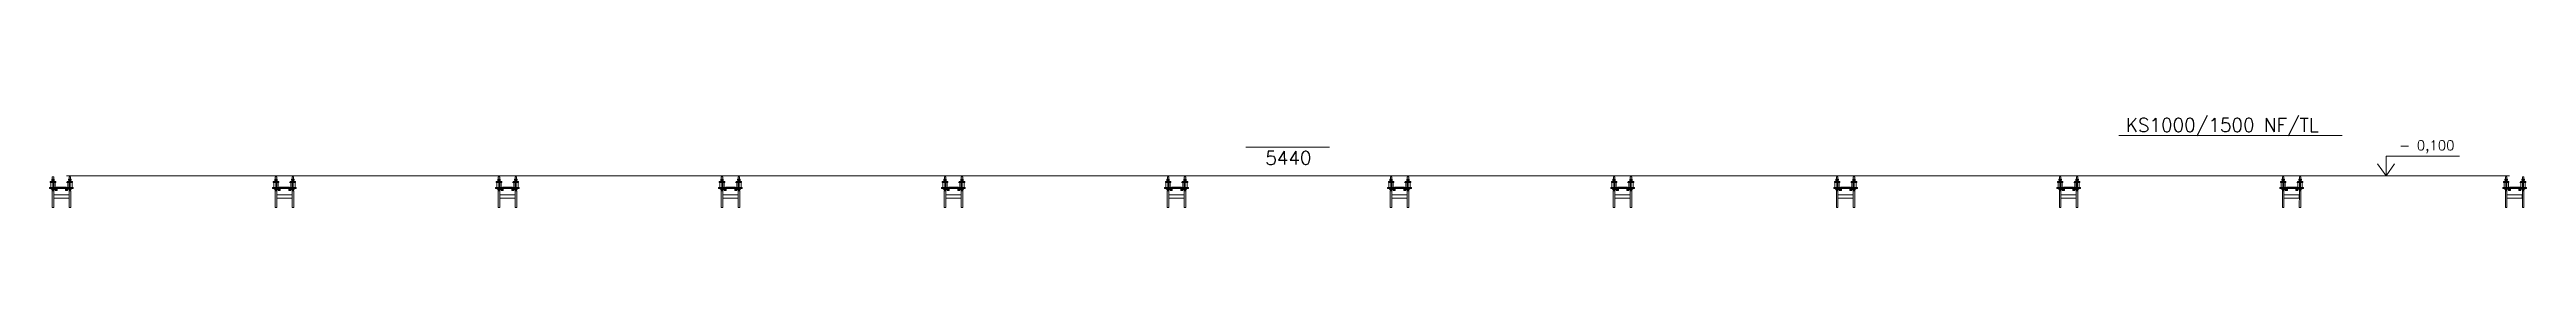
# Model space of a CAD drawing. Header units: millimetres. Extents: x -109904 to 256066, y -215550 to 75535.
# Drawn here: x -22395 to 40911, y -109152 to -106812 of the extents above; entities that cross this region are included whole.
import ezdxf

# ---------------------------------------------------------------- set-up
doc = ezdxf.new("R2010")
doc.units = ezdxf.units.MM
doc.header["$LTSCALE"] = 20
doc.linetypes.add('PDF_IMPORT', pattern=[1, 0.8, -0.2])
for name, color, linetype, lineweight in [('Koty', 4, 'Continuous', 18), ('TENKÁ PLNÁ ČÁRA', 7, 'Continuous', 18), ('tlustá čára', 212, 'Continuous', 35), ('šrafy', 7, 'Continuous', 13)]:
    doc.layers.add(name, color=color, linetype=linetype, lineweight=lineweight)
doc.layers.add('PDF_Geometrie', color=7, linetype='Continuous')
doc.styles.get("Standard").update_dxf_attribs({"font": 'arial.ttf'})

msp = doc.modelspace()

# ---------------------------------------------------------------- texts
at = {"layer": 'šrafy', "attachment_point": 1}
for s, width, gutter_width, heights, insert, char_height in [('\\A1;{\\Fromans|c238;\\H1.5x;KS1000/1500 NF/TL}', 8123.42907, 14.348, [4633.313], (30671.756, -106877.831), 229.56093), ('\\pxi-3,l4,t4;{\\Fromans|c238;- 0,100}', 2511.28029, 31.25, [0], (37408.076, -107445.007), 250)]:
    msp.add_mtext_dynamic_manual_height_columns(s, width=width, gutter_width=gutter_width, heights=heights, dxfattribs=dict(at, insert=insert, char_height=char_height))
at = {"layer": 'šrafy', "insert": (8676.973, -107719.602), "char_height": 229.56093, "attachment_point": 1, "rotation": 0.22141916}
msp.add_mtext_dynamic_manual_height_columns('\\A1;{\\Fromans|c238;\\H1.5x;5440}', width=8123.42907, gutter_width=14.348, heights=[4633.313], dxfattribs=at)

# ---------------------------------------------------------------- linework, layer by layer
at = {"layer": 'Koty'}
msp.add_line((37029.411, -108345.536), (37647.037, -108345.536), dxfattribs=at)
at = {"layer": 'PDF_Geometrie', "lineweight": 20}
for points in [[(-22394.764, -108645.536), (-22394.764, -108673.006), (-21788.725, -108673.006), (-21788.725, -108645.536)], [(-22288.566, -108828.649), (-22288.566, -108914.697), (-21894.914, -108914.697), (-21894.914, -108828.649)], [(-22251.949, -108674.847), (-22251.949, -108676.684), (-22198.858, -108676.684), (-22198.858, -108674.847)], [(-22251.949, -108676.672), (-22251.949, -108680.336), (-22198.858, -108680.336), (-22198.858, -108676.672)], [(-22251.949, -108680.325), (-22251.949, -108685.814), (-22198.858, -108685.814), (-22198.858, -108680.325)], [(-22251.949, -108685.836), (-22251.949, -108693.163), (-22198.858, -108693.163), (-22198.858, -108685.836)], [(-22251.949, -108693.17), (-22251.949, -108702.323), (-22198.858, -108702.323), (-22198.858, -108693.17)], [(-22251.949, -108702.302), (-22251.949, -108711.454), (-22198.858, -108711.454), (-22198.858, -108702.302)], [(-22251.949, -108711.464), (-22251.949, -108724.28), (-22198.858, -108724.28), (-22198.858, -108711.464)], [(-21982.787, -108674.847), (-21982.787, -108676.684), (-21931.51, -108676.684), (-21931.51, -108674.847)], [(-21982.787, -108676.672), (-21982.787, -108680.336), (-21931.51, -108680.336), (-21931.51, -108676.672)], [(-21982.787, -108680.325), (-21982.787, -108685.814), (-21931.51, -108685.814), (-21931.51, -108680.325)], [(-21982.787, -108685.836), (-21982.787, -108693.163), (-21931.51, -108693.163), (-21931.51, -108685.836)], [(-21982.787, -108693.17), (-21982.787, -108702.323), (-21931.51, -108702.323), (-21931.51, -108693.17)], [(-21982.787, -108702.302), (-21982.787, -108711.454), (-21931.51, -108711.454), (-21931.51, -108702.302)], [(-21982.787, -108711.464), (-21982.787, -108724.28), (-21931.51, -108724.28), (-21931.51, -108711.464)], [(-16694.764, -108645.536), (-16694.764, -108673.006), (-16088.725, -108673.006), (-16088.725, -108645.536)], [(-16588.566, -108828.649), (-16588.566, -108914.697), (-16194.914, -108914.697), (-16194.914, -108828.649)], [(-16551.949, -108674.847), (-16551.949, -108676.684), (-16498.858, -108676.684), (-16498.858, -108674.847)], [(-16551.949, -108676.672), (-16551.949, -108680.336), (-16498.858, -108680.336), (-16498.858, -108676.672)], [(-16551.949, -108680.325), (-16551.949, -108685.814), (-16498.858, -108685.814), (-16498.858, -108680.325)], [(-16551.949, -108685.836), (-16551.949, -108693.163), (-16498.858, -108693.163), (-16498.858, -108685.836)], [(-16551.949, -108693.17), (-16551.949, -108702.323), (-16498.858, -108702.323), (-16498.858, -108693.17)], [(-16551.949, -108702.302), (-16551.949, -108711.454), (-16498.858, -108711.454), (-16498.858, -108702.302)], [(-16551.949, -108711.464), (-16551.949, -108724.28), (-16498.858, -108724.28), (-16498.858, -108711.464)], [(-16282.787, -108674.847), (-16282.787, -108676.684), (-16231.51, -108676.684), (-16231.51, -108674.847)], [(-16282.787, -108676.672), (-16282.787, -108680.336), (-16231.51, -108680.336), (-16231.51, -108676.672)], [(-16282.787, -108680.325), (-16282.787, -108685.814), (-16231.51, -108685.814), (-16231.51, -108680.325)], [(-16282.787, -108685.836), (-16282.787, -108693.163), (-16231.51, -108693.163), (-16231.51, -108685.836)], [(-16282.787, -108693.17), (-16282.787, -108702.323), (-16231.51, -108702.323), (-16231.51, -108693.17)], [(-16282.787, -108702.302), (-16282.787, -108711.454), (-16231.51, -108711.454), (-16231.51, -108702.302)], [(-16282.787, -108711.464), (-16282.787, -108724.28), (-16231.51, -108724.28), (-16231.51, -108711.464)], [(-10994.764, -108645.536), (-10994.764, -108673.006), (-10388.725, -108673.006), (-10388.725, -108645.536)], [(-10888.566, -108828.649), (-10888.566, -108914.697), (-10494.914, -108914.697), (-10494.914, -108828.649)], [(-10851.949, -108674.847), (-10851.949, -108676.684), (-10798.858, -108676.684), (-10798.858, -108674.847)], [(-10851.949, -108676.672), (-10851.949, -108680.336), (-10798.858, -108680.336), (-10798.858, -108676.672)], [(-10851.949, -108680.325), (-10851.949, -108685.814), (-10798.858, -108685.814), (-10798.858, -108680.325)], [(-10851.949, -108685.836), (-10851.949, -108693.163), (-10798.858, -108693.163), (-10798.858, -108685.836)], [(-10851.949, -108693.17), (-10851.949, -108702.323), (-10798.858, -108702.323), (-10798.858, -108693.17)], [(-10851.949, -108702.302), (-10851.949, -108711.454), (-10798.858, -108711.454), (-10798.858, -108702.302)], [(-10851.949, -108711.464), (-10851.949, -108724.28), (-10798.858, -108724.28), (-10798.858, -108711.464)], [(-10582.787, -108674.847), (-10582.787, -108676.684), (-10531.51, -108676.684), (-10531.51, -108674.847)], [(-10582.787, -108676.672), (-10582.787, -108680.336), (-10531.51, -108680.336), (-10531.51, -108676.672)], [(-10582.787, -108680.325), (-10582.787, -108685.814), (-10531.51, -108685.814), (-10531.51, -108680.325)], [(-10582.787, -108685.836), (-10582.787, -108693.163), (-10531.51, -108693.163), (-10531.51, -108685.836)], [(-10582.787, -108693.17), (-10582.787, -108702.323), (-10531.51, -108702.323), (-10531.51, -108693.17)], [(-10582.787, -108702.302), (-10582.787, -108711.454), (-10531.51, -108711.454), (-10531.51, -108702.302)], [(-10582.787, -108711.464), (-10582.787, -108724.28), (-10531.51, -108724.28), (-10531.51, -108711.464)], [(-5294.764, -108645.536), (-5294.764, -108673.006), (-4688.725, -108673.006), (-4688.725, -108645.536)], [(-5188.566, -108828.649), (-5188.566, -108914.697), (-4794.914, -108914.697), (-4794.914, -108828.649)], [(-5151.949, -108674.847), (-5151.949, -108676.684), (-5098.858, -108676.684), (-5098.858, -108674.847)], [(-5151.949, -108676.672), (-5151.949, -108680.336), (-5098.858, -108680.336), (-5098.858, -108676.672)], [(-5151.949, -108680.325), (-5151.949, -108685.814), (-5098.858, -108685.814), (-5098.858, -108680.325)], [(-5151.949, -108685.836), (-5151.949, -108693.163), (-5098.858, -108693.163), (-5098.858, -108685.836)], [(-5151.949, -108693.17), (-5151.949, -108702.323), (-5098.858, -108702.323), (-5098.858, -108693.17)], [(-5151.949, -108702.302), (-5151.949, -108711.454), (-5098.858, -108711.454), (-5098.858, -108702.302)], [(-5151.949, -108711.464), (-5151.949, -108724.28), (-5098.858, -108724.28), (-5098.858, -108711.464)], [(-4882.787, -108674.847), (-4882.787, -108676.684), (-4831.51, -108676.684), (-4831.51, -108674.847)], [(-4882.787, -108676.672), (-4882.787, -108680.336), (-4831.51, -108680.336), (-4831.51, -108676.672)], [(-4882.787, -108680.325), (-4882.787, -108685.814), (-4831.51, -108685.814), (-4831.51, -108680.325)], [(-4882.787, -108685.836), (-4882.787, -108693.163), (-4831.51, -108693.163), (-4831.51, -108685.836)], [(-4882.787, -108693.17), (-4882.787, -108702.323), (-4831.51, -108702.323), (-4831.51, -108693.17)], [(-4882.787, -108702.302), (-4882.787, -108711.454), (-4831.51, -108711.454), (-4831.51, -108702.302)], [(-4882.787, -108711.464), (-4882.787, -108724.28), (-4831.51, -108724.28), (-4831.51, -108711.464)], [(405.236, -108645.536), (405.236, -108673.006), (1011.275, -108673.006), (1011.275, -108645.536)], [(511.434, -108828.649), (511.434, -108914.697), (905.086, -108914.697), (905.086, -108828.649)], [(548.051, -108674.847), (548.051, -108676.684), (601.142, -108676.684), (601.142, -108674.847)], [(548.051, -108676.672), (548.051, -108680.336), (601.142, -108680.336), (601.142, -108676.672)], [(548.051, -108680.325), (548.051, -108685.814), (601.142, -108685.814), (601.142, -108680.325)], [(548.051, -108685.836), (548.051, -108693.163), (601.142, -108693.163), (601.142, -108685.836)], [(548.051, -108693.17), (548.051, -108702.323), (601.142, -108702.323), (601.142, -108693.17)], [(548.051, -108702.302), (548.051, -108711.454), (601.142, -108711.454), (601.142, -108702.302)], [(548.051, -108711.464), (548.051, -108724.28), (601.142, -108724.28), (601.142, -108711.464)], [(817.213, -108674.847), (817.213, -108676.684), (868.49, -108676.684), (868.49, -108674.847)], [(817.213, -108676.672), (817.213, -108680.336), (868.49, -108680.336), (868.49, -108676.672)], [(817.213, -108680.325), (817.213, -108685.814), (868.49, -108685.814), (868.49, -108680.325)], [(817.213, -108685.836), (817.213, -108693.163), (868.49, -108693.163), (868.49, -108685.836)], [(817.213, -108693.17), (817.213, -108702.323), (868.49, -108702.323), (868.49, -108693.17)], [(817.213, -108702.302), (817.213, -108711.454), (868.49, -108711.454), (868.49, -108702.302)], [(817.213, -108711.464), (817.213, -108724.28), (868.49, -108724.28), (868.49, -108711.464)], [(6105.236, -108645.536), (6105.236, -108673.006), (6711.275, -108673.006), (6711.275, -108645.536)], [(6211.434, -108828.649), (6211.434, -108914.697), (6605.086, -108914.697), (6605.086, -108828.649)], [(6248.051, -108674.847), (6248.051, -108676.684), (6301.142, -108676.684), (6301.142, -108674.847)], [(6248.051, -108676.672), (6248.051, -108680.336), (6301.142, -108680.336), (6301.142, -108676.672)], [(6248.051, -108680.325), (6248.051, -108685.814), (6301.142, -108685.814), (6301.142, -108680.325)], [(6248.051, -108685.836), (6248.051, -108693.163), (6301.142, -108693.163), (6301.142, -108685.836)], [(6248.051, -108693.17), (6248.051, -108702.323), (6301.142, -108702.323), (6301.142, -108693.17)], [(6248.051, -108702.302), (6248.051, -108711.454), (6301.142, -108711.454), (6301.142, -108702.302)], [(6248.051, -108711.464), (6248.051, -108724.28), (6301.142, -108724.28), (6301.142, -108711.464)], [(6517.213, -108674.847), (6517.213, -108676.684), (6568.49, -108676.684), (6568.49, -108674.847)], [(6517.213, -108676.672), (6517.213, -108680.336), (6568.49, -108680.336), (6568.49, -108676.672)], [(6517.213, -108680.325), (6517.213, -108685.814), (6568.49, -108685.814), (6568.49, -108680.325)], [(6517.213, -108685.836), (6517.213, -108693.163), (6568.49, -108693.163), (6568.49, -108685.836)], [(6517.213, -108693.17), (6517.213, -108702.323), (6568.49, -108702.323), (6568.49, -108693.17)], [(6517.213, -108702.302), (6517.213, -108711.454), (6568.49, -108711.454), (6568.49, -108702.302)], [(6517.213, -108711.464), (6517.213, -108724.28), (6568.49, -108724.28), (6568.49, -108711.464)], [(11805.236, -108645.536), (11805.236, -108673.006), (12411.275, -108673.006), (12411.275, -108645.536)], [(11911.434, -108828.649), (11911.434, -108914.697), (12305.086, -108914.697), (12305.086, -108828.649)], [(11948.051, -108674.847), (11948.051, -108676.684), (12001.142, -108676.684), (12001.142, -108674.847)], [(11948.051, -108676.672), (11948.051, -108680.336), (12001.142, -108680.336), (12001.142, -108676.672)], [(11948.051, -108680.325), (11948.051, -108685.814), (12001.142, -108685.814), (12001.142, -108680.325)], [(11948.051, -108685.836), (11948.051, -108693.163), (12001.142, -108693.163), (12001.142, -108685.836)], [(11948.051, -108693.17), (11948.051, -108702.323), (12001.142, -108702.323), (12001.142, -108693.17)], [(11948.051, -108702.302), (11948.051, -108711.454), (12001.142, -108711.454), (12001.142, -108702.302)], [(11948.051, -108711.464), (11948.051, -108724.28), (12001.142, -108724.28), (12001.142, -108711.464)], [(12217.213, -108674.847), (12217.213, -108676.684), (12268.49, -108676.684), (12268.49, -108674.847)], [(12217.213, -108676.672), (12217.213, -108680.336), (12268.49, -108680.336), (12268.49, -108676.672)], [(12217.213, -108680.325), (12217.213, -108685.814), (12268.49, -108685.814), (12268.49, -108680.325)], [(12217.213, -108685.836), (12217.213, -108693.163), (12268.49, -108693.163), (12268.49, -108685.836)], [(12217.213, -108693.17), (12217.213, -108702.323), (12268.49, -108702.323), (12268.49, -108693.17)], [(12217.213, -108702.302), (12217.213, -108711.454), (12268.49, -108711.454), (12268.49, -108702.302)], [(12217.213, -108711.464), (12217.213, -108724.28), (12268.49, -108724.28), (12268.49, -108711.464)], [(17505.236, -108645.536), (17505.236, -108673.006), (18111.275, -108673.006), (18111.275, -108645.536)], [(17611.434, -108828.649), (17611.434, -108914.697), (18005.086, -108914.697), (18005.086, -108828.649)], [(17648.051, -108674.847), (17648.051, -108676.684), (17701.142, -108676.684), (17701.142, -108674.847)], [(17648.051, -108676.672), (17648.051, -108680.336), (17701.142, -108680.336), (17701.142, -108676.672)], [(17648.051, -108680.325), (17648.051, -108685.814), (17701.142, -108685.814), (17701.142, -108680.325)], [(17648.051, -108685.836), (17648.051, -108693.163), (17701.142, -108693.163), (17701.142, -108685.836)], [(17648.051, -108693.17), (17648.051, -108702.323), (17701.142, -108702.323), (17701.142, -108693.17)], [(17648.051, -108702.302), (17648.051, -108711.454), (17701.142, -108711.454), (17701.142, -108702.302)], [(17648.051, -108711.464), (17648.051, -108724.28), (17701.142, -108724.28), (17701.142, -108711.464)], [(17917.213, -108674.847), (17917.213, -108676.684), (17968.49, -108676.684), (17968.49, -108674.847)], [(17917.213, -108676.672), (17917.213, -108680.336), (17968.49, -108680.336), (17968.49, -108676.672)], [(17917.213, -108680.325), (17917.213, -108685.814), (17968.49, -108685.814), (17968.49, -108680.325)], [(17917.213, -108685.836), (17917.213, -108693.163), (17968.49, -108693.163), (17968.49, -108685.836)], [(17917.213, -108693.17), (17917.213, -108702.323), (17968.49, -108702.323), (17968.49, -108693.17)], [(17917.213, -108702.302), (17917.213, -108711.454), (17968.49, -108711.454), (17968.49, -108702.302)], [(17917.213, -108711.464), (17917.213, -108724.28), (17968.49, -108724.28), (17968.49, -108711.464)], [(23205.236, -108645.536), (23205.236, -108673.006), (23811.275, -108673.006), (23811.275, -108645.536)], [(23311.434, -108828.649), (23311.434, -108914.697), (23705.086, -108914.697), (23705.086, -108828.649)], [(23348.051, -108674.847), (23348.051, -108676.684), (23401.142, -108676.684), (23401.142, -108674.847)], [(23348.051, -108676.672), (23348.051, -108680.336), (23401.142, -108680.336), (23401.142, -108676.672)], [(23348.051, -108680.325), (23348.051, -108685.814), (23401.142, -108685.814), (23401.142, -108680.325)], [(23348.051, -108685.836), (23348.051, -108693.163), (23401.142, -108693.163), (23401.142, -108685.836)], [(23348.051, -108693.17), (23348.051, -108702.323), (23401.142, -108702.323), (23401.142, -108693.17)], [(23348.051, -108702.302), (23348.051, -108711.454), (23401.142, -108711.454), (23401.142, -108702.302)], [(23348.051, -108711.464), (23348.051, -108724.28), (23401.142, -108724.28), (23401.142, -108711.464)], [(23617.213, -108674.847), (23617.213, -108676.684), (23668.49, -108676.684), (23668.49, -108674.847)], [(23617.213, -108676.672), (23617.213, -108680.336), (23668.49, -108680.336), (23668.49, -108676.672)], [(23617.213, -108680.325), (23617.213, -108685.814), (23668.49, -108685.814), (23668.49, -108680.325)], [(23617.213, -108685.836), (23617.213, -108693.163), (23668.49, -108693.163), (23668.49, -108685.836)], [(23617.213, -108693.17), (23617.213, -108702.323), (23668.49, -108702.323), (23668.49, -108693.17)], [(23617.213, -108702.302), (23617.213, -108711.454), (23668.49, -108711.454), (23668.49, -108702.302)], [(23617.213, -108711.464), (23617.213, -108724.28), (23668.49, -108724.28), (23668.49, -108711.464)], [(28905.236, -108645.536), (28905.236, -108673.006), (29511.275, -108673.006), (29511.275, -108645.536)], [(29011.434, -108828.649), (29011.434, -108914.697), (29405.086, -108914.697), (29405.086, -108828.649)], [(29048.051, -108674.847), (29048.051, -108676.684), (29101.142, -108676.684), (29101.142, -108674.847)], [(29048.051, -108676.672), (29048.051, -108680.336), (29101.142, -108680.336), (29101.142, -108676.672)], [(29048.051, -108680.325), (29048.051, -108685.814), (29101.142, -108685.814), (29101.142, -108680.325)], [(29048.051, -108685.836), (29048.051, -108693.163), (29101.142, -108693.163), (29101.142, -108685.836)], [(29048.051, -108693.17), (29048.051, -108702.323), (29101.142, -108702.323), (29101.142, -108693.17)], [(29048.051, -108702.302), (29048.051, -108711.454), (29101.142, -108711.454), (29101.142, -108702.302)], [(29048.051, -108711.464), (29048.051, -108724.28), (29101.142, -108724.28), (29101.142, -108711.464)], [(29317.213, -108674.847), (29317.213, -108676.684), (29368.49, -108676.684), (29368.49, -108674.847)], [(29317.213, -108676.672), (29317.213, -108680.336), (29368.49, -108680.336), (29368.49, -108676.672)], [(29317.213, -108680.325), (29317.213, -108685.814), (29368.49, -108685.814), (29368.49, -108680.325)], [(29317.213, -108685.836), (29317.213, -108693.163), (29368.49, -108693.163), (29368.49, -108685.836)], [(29317.213, -108693.17), (29317.213, -108702.323), (29368.49, -108702.323), (29368.49, -108693.17)], [(29317.213, -108702.302), (29317.213, -108711.454), (29368.49, -108711.454), (29368.49, -108702.302)], [(29317.213, -108711.464), (29317.213, -108724.28), (29368.49, -108724.28), (29368.49, -108711.464)], [(34605.236, -108645.536), (34605.236, -108673.006), (35211.275, -108673.006), (35211.275, -108645.536)], [(34711.434, -108828.649), (34711.434, -108914.697), (35105.086, -108914.697), (35105.086, -108828.649)], [(34748.051, -108674.847), (34748.051, -108676.684), (34801.142, -108676.684), (34801.142, -108674.847)], [(34748.051, -108676.672), (34748.051, -108680.336), (34801.142, -108680.336), (34801.142, -108676.672)], [(34748.051, -108680.325), (34748.051, -108685.814), (34801.142, -108685.814), (34801.142, -108680.325)], [(34748.051, -108685.836), (34748.051, -108693.163), (34801.142, -108693.163), (34801.142, -108685.836)], [(34748.051, -108693.17), (34748.051, -108702.323), (34801.142, -108702.323), (34801.142, -108693.17)], [(34748.051, -108702.302), (34748.051, -108711.454), (34801.142, -108711.454), (34801.142, -108702.302)], [(34748.051, -108711.464), (34748.051, -108724.28), (34801.142, -108724.28), (34801.142, -108711.464)], [(35017.213, -108674.847), (35017.213, -108676.684), (35068.49, -108676.684), (35068.49, -108674.847)], [(35017.213, -108676.672), (35017.213, -108680.336), (35068.49, -108680.336), (35068.49, -108676.672)], [(35017.213, -108680.325), (35017.213, -108685.814), (35068.49, -108685.814), (35068.49, -108680.325)], [(35017.213, -108685.836), (35017.213, -108693.163), (35068.49, -108693.163), (35068.49, -108685.836)], [(35017.213, -108693.17), (35017.213, -108702.323), (35068.49, -108702.323), (35068.49, -108693.17)], [(35017.213, -108702.302), (35017.213, -108711.454), (35068.49, -108711.454), (35068.49, -108702.302)], [(35017.213, -108711.464), (35017.213, -108724.28), (35068.49, -108724.28), (35068.49, -108711.464)], [(40305.236, -108645.536), (40305.236, -108673.006), (40911.275, -108673.006), (40911.275, -108645.536)], [(40411.434, -108828.649), (40411.434, -108914.697), (40805.086, -108914.697), (40805.086, -108828.649)], [(40448.051, -108674.847), (40448.051, -108676.684), (40501.142, -108676.684), (40501.142, -108674.847)], [(40448.051, -108676.672), (40448.051, -108680.336), (40501.142, -108680.336), (40501.142, -108676.672)], [(40448.051, -108680.325), (40448.051, -108685.814), (40501.142, -108685.814), (40501.142, -108680.325)], [(40448.051, -108685.836), (40448.051, -108693.163), (40501.142, -108693.163), (40501.142, -108685.836)], [(40448.051, -108693.17), (40448.051, -108702.323), (40501.142, -108702.323), (40501.142, -108693.17)], [(40448.051, -108702.302), (40448.051, -108711.454), (40501.142, -108711.454), (40501.142, -108702.302)], [(40448.051, -108711.464), (40448.051, -108724.28), (40501.142, -108724.28), (40501.142, -108711.464)], [(40717.213, -108674.847), (40717.213, -108676.684), (40768.49, -108676.684), (40768.49, -108674.847)], [(40717.213, -108676.672), (40717.213, -108680.336), (40768.49, -108680.336), (40768.49, -108676.672)], [(40717.213, -108680.325), (40717.213, -108685.814), (40768.49, -108685.814), (40768.49, -108680.325)], [(40717.213, -108685.836), (40717.213, -108693.163), (40768.49, -108693.163), (40768.49, -108685.836)], [(40717.213, -108693.17), (40717.213, -108702.323), (40768.49, -108702.323), (40768.49, -108693.17)], [(40717.213, -108702.302), (40717.213, -108711.454), (40768.49, -108711.454), (40768.49, -108702.302)], [(40717.213, -108711.464), (40717.213, -108724.28), (40768.49, -108724.28), (40768.49, -108711.464)]]:
    msp.add_lwpolyline(points, close=True, dxfattribs=at)
for points in [[(-22301.381, -108517.391), (-22237.309, -108517.391), (-22237.309, -108495.416), (-22376.44, -108495.416), (-22376.44, -108517.391), (-22314.195, -108517.391)], [(-22361.8, -108645.536), (-22361.8, -108517.391)], [(-22255.602, -108673.021), (-22255.602, -108676.672), (-22359.974, -108676.672), (-22359.974, -108673.021)], [(-22288.566, -108727.93), (-22327.009, -108727.93), (-22327.009, -109151.902)], [(-22288.566, -108374.578), (-22325.183, -108374.578), (-22325.183, -108495.416)], [(-22325.183, -108727.93), (-22325.183, -108676.672)], [(-22314.195, -108645.536), (-22314.195, -108517.391), (-22301.381, -108517.391), (-22301.381, -108645.536)], [(-22251.949, -108517.391), (-22251.949, -108638.23), (-22248.266, -108645.536)], [(-22251.949, -108645.536), (-22251.949, -108638.23)], [(-22198.836, -108673.021), (-22198.836, -108674.847), (-22251.949, -108674.847), (-22251.949, -108673.021)], [(-21931.53, -108673.021), (-21931.53, -108674.847), (-21982.787, -108674.847), (-21982.787, -108673.021)], [(-21960.812, -108517.391), (-21944.344, -108517.391), (-21880.242, -108517.391)], [(-21947.997, -108645.536), (-21960.812, -108632.721)], [(-21867.428, -108517.391), (-21805.183, -108517.391), (-21805.183, -108495.416), (-21944.344, -108495.416), (-21944.344, -108517.391)], [(-21929.704, -108517.391), (-21929.704, -108638.23), (-21933.357, -108645.536)], [(-21929.704, -108645.536), (-21929.704, -108638.23)], [(-21926.021, -108673.021), (-21926.021, -108676.672), (-21823.506, -108676.672), (-21823.506, -108673.021)], [(-21854.614, -109151.902), (-21854.614, -108727.93), (-21894.914, -108727.93)], [(-21856.47, -108495.416), (-21856.47, -108374.578), (-21893.087, -108374.578)], [(-21880.242, -108645.536), (-21880.242, -108517.391), (-21867.428, -108517.391), (-21867.428, -108645.536)], [(-21856.47, -108727.93), (-21856.47, -108676.672)], [(-21819.855, -108645.536), (-21819.855, -108517.391)], [(-16601.381, -108517.391), (-16537.309, -108517.391), (-16537.309, -108495.416), (-16676.44, -108495.416), (-16676.44, -108517.391), (-16614.195, -108517.391)], [(-16661.8, -108645.536), (-16661.8, -108517.391)], [(-16555.602, -108673.021), (-16555.602, -108676.672), (-16659.974, -108676.672), (-16659.974, -108673.021)], [(-16588.566, -108727.93), (-16627.009, -108727.93), (-16627.009, -109151.902)], [(-16588.566, -108374.578), (-16625.183, -108374.578), (-16625.183, -108495.416)], [(-16625.183, -108727.93), (-16625.183, -108676.672)], [(-16614.195, -108645.536), (-16614.195, -108517.391), (-16601.381, -108517.391), (-16601.381, -108645.536)], [(-16551.949, -108517.391), (-16551.949, -108638.23), (-16548.266, -108645.536)], [(-16551.949, -108645.536), (-16551.949, -108638.23)], [(-16498.836, -108673.021), (-16498.836, -108674.847), (-16551.949, -108674.847), (-16551.949, -108673.021)], [(-16231.53, -108673.021), (-16231.53, -108674.847), (-16282.787, -108674.847), (-16282.787, -108673.021)], [(-16260.812, -108517.391), (-16244.344, -108517.391), (-16180.242, -108517.391)], [(-16247.997, -108645.536), (-16260.812, -108632.721)], [(-16167.428, -108517.391), (-16105.183, -108517.391), (-16105.183, -108495.416), (-16244.344, -108495.416), (-16244.344, -108517.391)], [(-16229.704, -108517.391), (-16229.704, -108638.23), (-16233.357, -108645.536)], [(-16229.704, -108645.536), (-16229.704, -108638.23)], [(-16226.021, -108673.021), (-16226.021, -108676.672), (-16123.506, -108676.672), (-16123.506, -108673.021)], [(-16154.614, -109151.902), (-16154.614, -108727.93), (-16194.914, -108727.93)], [(-16156.47, -108495.416), (-16156.47, -108374.578), (-16193.087, -108374.578)], [(-16180.242, -108645.536), (-16180.242, -108517.391), (-16167.428, -108517.391), (-16167.428, -108645.536)], [(-16156.47, -108727.93), (-16156.47, -108676.672)], [(-16119.855, -108645.536), (-16119.855, -108517.391)], [(-10901.381, -108517.391), (-10837.309, -108517.391), (-10837.309, -108495.416), (-10976.44, -108495.416), (-10976.44, -108517.391), (-10914.195, -108517.391)], [(-10961.8, -108645.536), (-10961.8, -108517.391)], [(-10855.602, -108673.021), (-10855.602, -108676.672), (-10959.974, -108676.672), (-10959.974, -108673.021)], [(-10888.566, -108727.93), (-10927.009, -108727.93), (-10927.009, -109151.902)], [(-10888.566, -108374.578), (-10925.183, -108374.578), (-10925.183, -108495.416)], [(-10925.183, -108727.93), (-10925.183, -108676.672)], [(-10914.195, -108645.536), (-10914.195, -108517.391), (-10901.381, -108517.391), (-10901.381, -108645.536)], [(-10851.949, -108517.391), (-10851.949, -108638.23), (-10848.266, -108645.536)], [(-10851.949, -108645.536), (-10851.949, -108638.23)], [(-10798.836, -108673.021), (-10798.836, -108674.847), (-10851.949, -108674.847), (-10851.949, -108673.021)], [(-10531.53, -108673.021), (-10531.53, -108674.847), (-10582.787, -108674.847), (-10582.787, -108673.021)], [(-10560.812, -108517.391), (-10544.344, -108517.391), (-10480.242, -108517.391)], [(-10547.997, -108645.536), (-10560.812, -108632.721)], [(-10467.428, -108517.391), (-10405.183, -108517.391), (-10405.183, -108495.416), (-10544.344, -108495.416), (-10544.344, -108517.391)], [(-10529.704, -108517.391), (-10529.704, -108638.23), (-10533.357, -108645.536)], [(-10529.704, -108645.536), (-10529.704, -108638.23)], [(-10526.021, -108673.021), (-10526.021, -108676.672), (-10423.506, -108676.672), (-10423.506, -108673.021)], [(-10454.614, -109151.902), (-10454.614, -108727.93), (-10494.914, -108727.93)], [(-10456.47, -108495.416), (-10456.47, -108374.578), (-10493.087, -108374.578)], [(-10480.242, -108645.536), (-10480.242, -108517.391), (-10467.428, -108517.391), (-10467.428, -108645.536)], [(-10456.47, -108727.93), (-10456.47, -108676.672)], [(-10419.855, -108645.536), (-10419.855, -108517.391)], [(-5201.381, -108517.391), (-5137.309, -108517.391), (-5137.309, -108495.416), (-5276.44, -108495.416), (-5276.44, -108517.391), (-5214.195, -108517.391)], [(-5261.8, -108645.536), (-5261.8, -108517.391)], [(-5155.602, -108673.021), (-5155.602, -108676.672), (-5259.974, -108676.672), (-5259.974, -108673.021)], [(-5188.566, -108727.93), (-5227.009, -108727.93), (-5227.009, -109151.902)], [(-5188.566, -108374.578), (-5225.183, -108374.578), (-5225.183, -108495.416)], [(-5225.183, -108727.93), (-5225.183, -108676.672)], [(-5214.195, -108645.536), (-5214.195, -108517.391), (-5201.381, -108517.391), (-5201.381, -108645.536)], [(-5151.949, -108517.391), (-5151.949, -108638.23), (-5148.266, -108645.536)], [(-5151.949, -108645.536), (-5151.949, -108638.23)], [(-5098.836, -108673.021), (-5098.836, -108674.847), (-5151.949, -108674.847), (-5151.949, -108673.021)], [(-4831.53, -108673.021), (-4831.53, -108674.847), (-4882.787, -108674.847), (-4882.787, -108673.021)], [(-4860.812, -108517.391), (-4844.344, -108517.391), (-4780.242, -108517.391)], [(-4847.997, -108645.536), (-4860.812, -108632.721)], [(-4767.428, -108517.391), (-4705.183, -108517.391), (-4705.183, -108495.416), (-4844.344, -108495.416), (-4844.344, -108517.391)], [(-4829.704, -108517.391), (-4829.704, -108638.23), (-4833.357, -108645.536)], [(-4829.704, -108645.536), (-4829.704, -108638.23)], [(-4826.021, -108673.021), (-4826.021, -108676.672), (-4723.506, -108676.672), (-4723.506, -108673.021)], [(-4754.614, -109151.902), (-4754.614, -108727.93), (-4794.914, -108727.93)], [(-4756.47, -108495.416), (-4756.47, -108374.578), (-4793.087, -108374.578)], [(-4780.242, -108645.536), (-4780.242, -108517.391), (-4767.428, -108517.391), (-4767.428, -108645.536)], [(-4756.47, -108727.93), (-4756.47, -108676.672)], [(-4719.855, -108645.536), (-4719.855, -108517.391)], [(498.619, -108517.391), (562.691, -108517.391), (562.691, -108495.416), (423.56, -108495.416), (423.56, -108517.391), (485.805, -108517.391)], [(438.2, -108645.536), (438.2, -108517.391)], [(544.398, -108673.021), (544.398, -108676.672), (440.026, -108676.672), (440.026, -108673.021)], [(511.434, -108727.93), (472.991, -108727.93), (472.991, -109151.902)], [(511.434, -108374.578), (474.817, -108374.578), (474.817, -108495.416)], [(474.817, -108727.93), (474.817, -108676.672)], [(485.805, -108645.536), (485.805, -108517.391), (498.619, -108517.391), (498.619, -108645.536)], [(548.051, -108517.391), (548.051, -108638.23), (551.734, -108645.536)], [(548.051, -108645.536), (548.051, -108638.23)], [(601.164, -108673.021), (601.164, -108674.847), (548.051, -108674.847), (548.051, -108673.021)], [(868.47, -108673.021), (868.47, -108674.847), (817.213, -108674.847), (817.213, -108673.021)], [(839.188, -108517.391), (855.656, -108517.391), (919.758, -108517.391)], [(852.003, -108645.536), (839.188, -108632.721)], [(932.572, -108517.391), (994.817, -108517.391), (994.817, -108495.416), (855.656, -108495.416), (855.656, -108517.391)], [(870.296, -108517.391), (870.296, -108638.23), (866.643, -108645.536)], [(870.296, -108645.536), (870.296, -108638.23)], [(873.979, -108673.021), (873.979, -108676.672), (976.494, -108676.672), (976.494, -108673.021)], [(945.386, -109151.902), (945.386, -108727.93), (905.086, -108727.93)], [(943.53, -108495.416), (943.53, -108374.578), (906.913, -108374.578)], [(919.758, -108645.536), (919.758, -108517.391), (932.572, -108517.391), (932.572, -108645.536)], [(943.53, -108727.93), (943.53, -108676.672)], [(980.145, -108645.536), (980.145, -108517.391)], [(6198.619, -108517.391), (6262.691, -108517.391), (6262.691, -108495.416), (6123.56, -108495.416), (6123.56, -108517.391), (6185.805, -108517.391)], [(6138.2, -108645.536), (6138.2, -108517.391)], [(6244.398, -108673.021), (6244.398, -108676.672), (6140.026, -108676.672), (6140.026, -108673.021)], [(6211.434, -108727.93), (6172.991, -108727.93), (6172.991, -109151.902)], [(6211.434, -108374.578), (6174.817, -108374.578), (6174.817, -108495.416)], [(6174.817, -108727.93), (6174.817, -108676.672)], [(6185.805, -108645.536), (6185.805, -108517.391), (6198.619, -108517.391), (6198.619, -108645.536)], [(6248.051, -108517.391), (6248.051, -108638.23), (6251.734, -108645.536)], [(6248.051, -108645.536), (6248.051, -108638.23)], [(6301.164, -108673.021), (6301.164, -108674.847), (6248.051, -108674.847), (6248.051, -108673.021)], [(6568.47, -108673.021), (6568.47, -108674.847), (6517.213, -108674.847), (6517.213, -108673.021)], [(6539.188, -108517.391), (6555.656, -108517.391), (6619.758, -108517.391)], [(6552.003, -108645.536), (6539.188, -108632.721)], [(6632.572, -108517.391), (6694.817, -108517.391), (6694.817, -108495.416), (6555.656, -108495.416), (6555.656, -108517.391)], [(6570.296, -108517.391), (6570.296, -108638.23), (6566.643, -108645.536)], [(6570.296, -108645.536), (6570.296, -108638.23)], [(6573.979, -108673.021), (6573.979, -108676.672), (6676.494, -108676.672), (6676.494, -108673.021)], [(6645.386, -109151.902), (6645.386, -108727.93), (6605.086, -108727.93)], [(6643.53, -108495.416), (6643.53, -108374.578), (6606.913, -108374.578)], [(6619.758, -108645.536), (6619.758, -108517.391), (6632.572, -108517.391), (6632.572, -108645.536)], [(6643.53, -108727.93), (6643.53, -108676.672)], [(6680.145, -108645.536), (6680.145, -108517.391)], [(11898.619, -108517.391), (11962.691, -108517.391), (11962.691, -108495.416), (11823.56, -108495.416), (11823.56, -108517.391), (11885.805, -108517.391)], [(11838.2, -108645.536), (11838.2, -108517.391)], [(11944.398, -108673.021), (11944.398, -108676.672), (11840.026, -108676.672), (11840.026, -108673.021)], [(11911.434, -108727.93), (11872.991, -108727.93), (11872.991, -109151.902)], [(11911.434, -108374.578), (11874.817, -108374.578), (11874.817, -108495.416)], [(11874.817, -108727.93), (11874.817, -108676.672)], [(11885.805, -108645.536), (11885.805, -108517.391), (11898.619, -108517.391), (11898.619, -108645.536)], [(11948.051, -108517.391), (11948.051, -108638.23), (11951.734, -108645.536)], [(11948.051, -108645.536), (11948.051, -108638.23)], [(12001.164, -108673.021), (12001.164, -108674.847), (11948.051, -108674.847), (11948.051, -108673.021)], [(12268.47, -108673.021), (12268.47, -108674.847), (12217.213, -108674.847), (12217.213, -108673.021)], [(12239.188, -108517.391), (12255.656, -108517.391), (12319.758, -108517.391)], [(12252.003, -108645.536), (12239.188, -108632.721)], [(12332.572, -108517.391), (12394.817, -108517.391), (12394.817, -108495.416), (12255.656, -108495.416), (12255.656, -108517.391)], [(12270.296, -108517.391), (12270.296, -108638.23), (12266.643, -108645.536)], [(12270.296, -108645.536), (12270.296, -108638.23)], [(12273.979, -108673.021), (12273.979, -108676.672), (12376.494, -108676.672), (12376.494, -108673.021)], [(12345.386, -109151.902), (12345.386, -108727.93), (12305.086, -108727.93)], [(12343.53, -108495.416), (12343.53, -108374.578), (12306.913, -108374.578)], [(12319.758, -108645.536), (12319.758, -108517.391), (12332.572, -108517.391), (12332.572, -108645.536)], [(12343.53, -108727.93), (12343.53, -108676.672)], [(12380.145, -108645.536), (12380.145, -108517.391)], [(17598.619, -108517.391), (17662.691, -108517.391), (17662.691, -108495.416), (17523.56, -108495.416), (17523.56, -108517.391), (17585.805, -108517.391)], [(17538.2, -108645.536), (17538.2, -108517.391)], [(17644.398, -108673.021), (17644.398, -108676.672), (17540.026, -108676.672), (17540.026, -108673.021)], [(17611.434, -108727.93), (17572.991, -108727.93), (17572.991, -109151.902)], [(17611.434, -108374.578), (17574.817, -108374.578), (17574.817, -108495.416)], [(17574.817, -108727.93), (17574.817, -108676.672)], [(17585.805, -108645.536), (17585.805, -108517.391), (17598.619, -108517.391), (17598.619, -108645.536)], [(17648.051, -108517.391), (17648.051, -108638.23), (17651.734, -108645.536)], [(17648.051, -108645.536), (17648.051, -108638.23)], [(17701.164, -108673.021), (17701.164, -108674.847), (17648.051, -108674.847), (17648.051, -108673.021)], [(17968.47, -108673.021), (17968.47, -108674.847), (17917.213, -108674.847), (17917.213, -108673.021)], [(17939.188, -108517.391), (17955.656, -108517.391), (18019.758, -108517.391)], [(17952.003, -108645.536), (17939.188, -108632.721)], [(18032.572, -108517.391), (18094.817, -108517.391), (18094.817, -108495.416), (17955.656, -108495.416), (17955.656, -108517.391)], [(17970.296, -108517.391), (17970.296, -108638.23), (17966.643, -108645.536)], [(17970.296, -108645.536), (17970.296, -108638.23)], [(17973.979, -108673.021), (17973.979, -108676.672), (18076.494, -108676.672), (18076.494, -108673.021)], [(18045.386, -109151.902), (18045.386, -108727.93), (18005.086, -108727.93)], [(18043.53, -108495.416), (18043.53, -108374.578), (18006.913, -108374.578)], [(18019.758, -108645.536), (18019.758, -108517.391), (18032.572, -108517.391), (18032.572, -108645.536)], [(18043.53, -108727.93), (18043.53, -108676.672)], [(18080.145, -108645.536), (18080.145, -108517.391)], [(23298.619, -108517.391), (23362.691, -108517.391), (23362.691, -108495.416), (23223.56, -108495.416), (23223.56, -108517.391), (23285.805, -108517.391)], [(23238.2, -108645.536), (23238.2, -108517.391)], [(23344.398, -108673.021), (23344.398, -108676.672), (23240.026, -108676.672), (23240.026, -108673.021)], [(23311.434, -108727.93), (23272.991, -108727.93), (23272.991, -109151.902)], [(23311.434, -108374.578), (23274.817, -108374.578), (23274.817, -108495.416)], [(23274.817, -108727.93), (23274.817, -108676.672)], [(23285.805, -108645.536), (23285.805, -108517.391), (23298.619, -108517.391), (23298.619, -108645.536)], [(23348.051, -108517.391), (23348.051, -108638.23), (23351.734, -108645.536)], [(23348.051, -108645.536), (23348.051, -108638.23)], [(23401.164, -108673.021), (23401.164, -108674.847), (23348.051, -108674.847), (23348.051, -108673.021)], [(23668.47, -108673.021), (23668.47, -108674.847), (23617.213, -108674.847), (23617.213, -108673.021)], [(23639.188, -108517.391), (23655.656, -108517.391), (23719.758, -108517.391)], [(23652.003, -108645.536), (23639.188, -108632.721)], [(23732.572, -108517.391), (23794.817, -108517.391), (23794.817, -108495.416), (23655.656, -108495.416), (23655.656, -108517.391)], [(23670.296, -108517.391), (23670.296, -108638.23), (23666.643, -108645.536)], [(23670.296, -108645.536), (23670.296, -108638.23)], [(23673.979, -108673.021), (23673.979, -108676.672), (23776.494, -108676.672), (23776.494, -108673.021)], [(23745.386, -109151.902), (23745.386, -108727.93), (23705.086, -108727.93)], [(23743.53, -108495.416), (23743.53, -108374.578), (23706.913, -108374.578)], [(23719.758, -108645.536), (23719.758, -108517.391), (23732.572, -108517.391), (23732.572, -108645.536)], [(23743.53, -108727.93), (23743.53, -108676.672)], [(23780.145, -108645.536), (23780.145, -108517.391)], [(28998.619, -108517.391), (29062.691, -108517.391), (29062.691, -108495.416), (28923.56, -108495.416), (28923.56, -108517.391), (28985.805, -108517.391)], [(28938.2, -108645.536), (28938.2, -108517.391)], [(29044.398, -108673.021), (29044.398, -108676.672), (28940.026, -108676.672), (28940.026, -108673.021)], [(29011.434, -108727.93), (28972.991, -108727.93), (28972.991, -109151.902)], [(29011.434, -108374.578), (28974.817, -108374.578), (28974.817, -108495.416)], [(28974.817, -108727.93), (28974.817, -108676.672)], [(28985.805, -108645.536), (28985.805, -108517.391), (28998.619, -108517.391), (28998.619, -108645.536)], [(29048.051, -108517.391), (29048.051, -108638.23), (29051.734, -108645.536)], [(29048.051, -108645.536), (29048.051, -108638.23)], [(29101.164, -108673.021), (29101.164, -108674.847), (29048.051, -108674.847), (29048.051, -108673.021)], [(29368.47, -108673.021), (29368.47, -108674.847), (29317.213, -108674.847), (29317.213, -108673.021)], [(29339.188, -108517.391), (29355.656, -108517.391), (29419.758, -108517.391)], [(29352.003, -108645.536), (29339.188, -108632.721)], [(29432.572, -108517.391), (29494.817, -108517.391), (29494.817, -108495.416), (29355.656, -108495.416), (29355.656, -108517.391)], [(29370.296, -108517.391), (29370.296, -108638.23), (29366.643, -108645.536)], [(29370.296, -108645.536), (29370.296, -108638.23)], [(29373.979, -108673.021), (29373.979, -108676.672), (29476.494, -108676.672), (29476.494, -108673.021)], [(29445.386, -109151.902), (29445.386, -108727.93), (29405.086, -108727.93)], [(29443.53, -108495.416), (29443.53, -108374.578), (29406.913, -108374.578)], [(29419.758, -108645.536), (29419.758, -108517.391), (29432.572, -108517.391), (29432.572, -108645.536)], [(29443.53, -108727.93), (29443.53, -108676.672)], [(29480.145, -108645.536), (29480.145, -108517.391)], [(34698.619, -108517.391), (34762.691, -108517.391), (34762.691, -108495.416), (34623.56, -108495.416), (34623.56, -108517.391), (34685.805, -108517.391)], [(34638.2, -108645.536), (34638.2, -108517.391)], [(34744.398, -108673.021), (34744.398, -108676.672), (34640.026, -108676.672), (34640.026, -108673.021)], [(34711.434, -108727.93), (34672.991, -108727.93), (34672.991, -109151.902)], [(34711.434, -108374.578), (34674.817, -108374.578), (34674.817, -108495.416)], [(34674.817, -108727.93), (34674.817, -108676.672)], [(34685.805, -108645.536), (34685.805, -108517.391), (34698.619, -108517.391), (34698.619, -108645.536)], [(34748.051, -108517.391), (34748.051, -108638.23), (34751.734, -108645.536)], [(34748.051, -108645.536), (34748.051, -108638.23)], [(34801.164, -108673.021), (34801.164, -108674.847), (34748.051, -108674.847), (34748.051, -108673.021)], [(35068.47, -108673.021), (35068.47, -108674.847), (35017.213, -108674.847), (35017.213, -108673.021)], [(35039.188, -108517.391), (35055.656, -108517.391), (35119.758, -108517.391)], [(35052.003, -108645.536), (35039.188, -108632.721)], [(35132.572, -108517.391), (35194.817, -108517.391), (35194.817, -108495.416), (35055.656, -108495.416), (35055.656, -108517.391)], [(35070.296, -108517.391), (35070.296, -108638.23), (35066.643, -108645.536)], [(35070.296, -108645.536), (35070.296, -108638.23)], [(35073.979, -108673.021), (35073.979, -108676.672), (35176.494, -108676.672), (35176.494, -108673.021)], [(35145.386, -109151.902), (35145.386, -108727.93), (35105.086, -108727.93)], [(35143.53, -108495.416), (35143.53, -108374.578), (35106.913, -108374.578)], [(35119.758, -108645.536), (35119.758, -108517.391), (35132.572, -108517.391), (35132.572, -108645.536)], [(35143.53, -108727.93), (35143.53, -108676.672)], [(35180.145, -108645.536), (35180.145, -108517.391)], [(40398.619, -108517.391), (40462.691, -108517.391), (40462.691, -108495.416), (40323.56, -108495.416), (40323.56, -108517.391), (40385.805, -108517.391)], [(40338.2, -108645.536), (40338.2, -108517.391)], [(40444.398, -108673.021), (40444.398, -108676.672), (40340.026, -108676.672), (40340.026, -108673.021)], [(40411.434, -108727.93), (40372.991, -108727.93), (40372.991, -109151.902)], [(40411.434, -108374.578), (40374.817, -108374.578), (40374.817, -108495.416)], [(40374.817, -108727.93), (40374.817, -108676.672)], [(40385.805, -108645.536), (40385.805, -108517.391), (40398.619, -108517.391), (40398.619, -108645.536)], [(40448.051, -108517.391), (40448.051, -108638.23), (40451.734, -108645.536)], [(40448.051, -108645.536), (40448.051, -108638.23)], [(40501.164, -108673.021), (40501.164, -108674.847), (40448.051, -108674.847), (40448.051, -108673.021)], [(40768.47, -108673.021), (40768.47, -108674.847), (40717.213, -108674.847), (40717.213, -108673.021)], [(40739.188, -108517.391), (40755.656, -108517.391), (40819.758, -108517.391)], [(40752.003, -108645.536), (40739.188, -108632.721)], [(40832.572, -108517.391), (40894.817, -108517.391), (40894.817, -108495.416), (40755.656, -108495.416), (40755.656, -108517.391)], [(40770.296, -108517.391), (40770.296, -108638.23), (40766.643, -108645.536)], [(40770.296, -108645.536), (40770.296, -108638.23)], [(40773.979, -108673.021), (40773.979, -108676.672), (40876.494, -108676.672), (40876.494, -108673.021)], [(40845.386, -109151.902), (40845.386, -108727.93), (40805.086, -108727.93)], [(40843.53, -108495.416), (40843.53, -108374.578), (40806.913, -108374.578)], [(40819.758, -108645.536), (40819.758, -108517.391), (40832.572, -108517.391), (40832.572, -108645.536)], [(40843.53, -108727.93), (40843.53, -108676.672)], [(40880.145, -108645.536), (40880.145, -108517.391)]]:
    msp.add_lwpolyline(points, dxfattribs=at)
at = {"layer": 'PDF_Geometrie', "color": 4, "lineweight": 9}
for points in [[(-22273.895, -108495.416), (-22273.895, -108488.08), (-22341.649, -108488.08), (-22341.649, -108495.416)], [(-22336.17, -108488.08), (-22336.17, -108458.8)], [(-22336.17, -108676.672), (-22336.17, -108705.985), (-22279.404, -108705.985), (-22279.404, -108676.672)], [(-22323.357, -108458.8), (-22323.357, -108429.487)], [(-22306.859, -108488.08), (-22306.859, -108458.8)], [(-22306.859, -108705.985), (-22306.859, -108676.672)], [(-22290.393, -108458.8), (-22290.393, -108429.487)], [(-22279.404, -108488.08), (-22279.404, -108458.8)], [(-21841.8, -108495.416), (-21841.8, -108488.08), (-21907.728, -108488.08), (-21907.728, -108495.416)], [(-21902.249, -108488.08), (-21902.249, -108458.8)], [(-21902.249, -108676.672), (-21902.249, -108705.985), (-21847.308, -108705.985), (-21847.308, -108676.672)], [(-21891.261, -108458.8), (-21891.261, -108429.487)], [(-21874.764, -108488.08), (-21874.764, -108458.8)], [(-21874.764, -108705.985), (-21874.764, -108676.672)], [(-21858.297, -108458.8), (-21858.297, -108429.487)], [(-21847.308, -108488.08), (-21847.308, -108458.8)], [(-16573.895, -108495.416), (-16573.895, -108488.08), (-16641.649, -108488.08), (-16641.649, -108495.416)], [(-16636.17, -108488.08), (-16636.17, -108458.8)], [(-16636.17, -108676.672), (-16636.17, -108705.985), (-16579.404, -108705.985), (-16579.404, -108676.672)], [(-16623.357, -108458.8), (-16623.357, -108429.487)], [(-16606.859, -108488.08), (-16606.859, -108458.8)], [(-16606.859, -108705.985), (-16606.859, -108676.672)], [(-16590.393, -108458.8), (-16590.393, -108429.487)], [(-16579.404, -108488.08), (-16579.404, -108458.8)], [(-16141.8, -108495.416), (-16141.8, -108488.08), (-16207.728, -108488.08), (-16207.728, -108495.416)], [(-16202.249, -108488.08), (-16202.249, -108458.8)], [(-16202.249, -108676.672), (-16202.249, -108705.985), (-16147.308, -108705.985), (-16147.308, -108676.672)], [(-16191.261, -108458.8), (-16191.261, -108429.487)], [(-16174.764, -108488.08), (-16174.764, -108458.8)], [(-16174.764, -108705.985), (-16174.764, -108676.672)], [(-16158.297, -108458.8), (-16158.297, -108429.487)], [(-16147.308, -108488.08), (-16147.308, -108458.8)], [(-10873.895, -108495.416), (-10873.895, -108488.08), (-10941.649, -108488.08), (-10941.649, -108495.416)], [(-10936.17, -108488.08), (-10936.17, -108458.8)], [(-10936.17, -108676.672), (-10936.17, -108705.985), (-10879.404, -108705.985), (-10879.404, -108676.672)], [(-10923.357, -108458.8), (-10923.357, -108429.487)], [(-10906.859, -108488.08), (-10906.859, -108458.8)], [(-10906.859, -108705.985), (-10906.859, -108676.672)], [(-10890.393, -108458.8), (-10890.393, -108429.487)], [(-10879.404, -108488.08), (-10879.404, -108458.8)], [(-10441.8, -108495.416), (-10441.8, -108488.08), (-10507.728, -108488.08), (-10507.728, -108495.416)], [(-10502.249, -108488.08), (-10502.249, -108458.8)], [(-10502.249, -108676.672), (-10502.249, -108705.985), (-10447.308, -108705.985), (-10447.308, -108676.672)], [(-10491.261, -108458.8), (-10491.261, -108429.487)], [(-10474.764, -108488.08), (-10474.764, -108458.8)], [(-10474.764, -108705.985), (-10474.764, -108676.672)], [(-10458.297, -108458.8), (-10458.297, -108429.487)], [(-10447.308, -108488.08), (-10447.308, -108458.8)], [(-5173.895, -108495.416), (-5173.895, -108488.08), (-5241.649, -108488.08), (-5241.649, -108495.416)], [(-5236.17, -108488.08), (-5236.17, -108458.8)], [(-5236.17, -108676.672), (-5236.17, -108705.985), (-5179.404, -108705.985), (-5179.404, -108676.672)], [(-5223.357, -108458.8), (-5223.357, -108429.487)], [(-5206.859, -108488.08), (-5206.859, -108458.8)], [(-5206.859, -108705.985), (-5206.859, -108676.672)], [(-5190.393, -108458.8), (-5190.393, -108429.487)], [(-5179.404, -108488.08), (-5179.404, -108458.8)], [(-4741.8, -108495.416), (-4741.8, -108488.08), (-4807.728, -108488.08), (-4807.728, -108495.416)], [(-4802.249, -108488.08), (-4802.249, -108458.8)], [(-4802.249, -108676.672), (-4802.249, -108705.985), (-4747.308, -108705.985), (-4747.308, -108676.672)], [(-4791.261, -108458.8), (-4791.261, -108429.487)], [(-4774.764, -108488.08), (-4774.764, -108458.8)], [(-4774.764, -108705.985), (-4774.764, -108676.672)], [(-4758.297, -108458.8), (-4758.297, -108429.487)], [(-4747.308, -108488.08), (-4747.308, -108458.8)], [(526.105, -108495.416), (526.105, -108488.08), (458.351, -108488.08), (458.351, -108495.416)], [(463.83, -108488.08), (463.83, -108458.8)], [(463.83, -108676.672), (463.83, -108705.985), (520.596, -108705.985), (520.596, -108676.672)], [(476.643, -108458.8), (476.643, -108429.487)], [(493.141, -108488.08), (493.141, -108458.8)], [(493.141, -108705.985), (493.141, -108676.672)], [(509.607, -108458.8), (509.607, -108429.487)], [(520.596, -108488.08), (520.596, -108458.8)], [(958.2, -108495.416), (958.2, -108488.08), (892.272, -108488.08), (892.272, -108495.416)], [(897.751, -108488.08), (897.751, -108458.8)], [(897.751, -108676.672), (897.751, -108705.985), (952.692, -108705.985), (952.692, -108676.672)], [(908.739, -108458.8), (908.739, -108429.487)], [(925.236, -108488.08), (925.236, -108458.8)], [(925.236, -108705.985), (925.236, -108676.672)], [(941.703, -108458.8), (941.703, -108429.487)], [(952.692, -108488.08), (952.692, -108458.8)], [(6226.105, -108495.416), (6226.105, -108488.08), (6158.351, -108488.08), (6158.351, -108495.416)], [(6163.83, -108488.08), (6163.83, -108458.8)], [(6163.83, -108676.672), (6163.83, -108705.985), (6220.596, -108705.985), (6220.596, -108676.672)], [(6176.643, -108458.8), (6176.643, -108429.487)], [(6193.141, -108488.08), (6193.141, -108458.8)], [(6193.141, -108705.985), (6193.141, -108676.672)], [(6209.607, -108458.8), (6209.607, -108429.487)], [(6220.596, -108488.08), (6220.596, -108458.8)], [(6658.2, -108495.416), (6658.2, -108488.08), (6592.272, -108488.08), (6592.272, -108495.416)], [(6597.751, -108488.08), (6597.751, -108458.8)], [(6597.751, -108676.672), (6597.751, -108705.985), (6652.692, -108705.985), (6652.692, -108676.672)], [(6608.739, -108458.8), (6608.739, -108429.487)], [(6625.236, -108488.08), (6625.236, -108458.8)], [(6625.236, -108705.985), (6625.236, -108676.672)], [(6641.703, -108458.8), (6641.703, -108429.487)], [(6652.692, -108488.08), (6652.692, -108458.8)], [(11926.105, -108495.416), (11926.105, -108488.08), (11858.351, -108488.08), (11858.351, -108495.416)], [(11863.83, -108488.08), (11863.83, -108458.8)], [(11863.83, -108676.672), (11863.83, -108705.985), (11920.596, -108705.985), (11920.596, -108676.672)], [(11876.643, -108458.8), (11876.643, -108429.487)], [(11893.141, -108488.08), (11893.141, -108458.8)], [(11893.141, -108705.985), (11893.141, -108676.672)], [(11909.607, -108458.8), (11909.607, -108429.487)], [(11920.596, -108488.08), (11920.596, -108458.8)], [(12358.2, -108495.416), (12358.2, -108488.08), (12292.272, -108488.08), (12292.272, -108495.416)], [(12297.751, -108488.08), (12297.751, -108458.8)], [(12297.751, -108676.672), (12297.751, -108705.985), (12352.692, -108705.985), (12352.692, -108676.672)], [(12308.739, -108458.8), (12308.739, -108429.487)], [(12325.236, -108488.08), (12325.236, -108458.8)], [(12325.236, -108705.985), (12325.236, -108676.672)], [(12341.703, -108458.8), (12341.703, -108429.487)], [(12352.692, -108488.08), (12352.692, -108458.8)], [(17626.105, -108495.416), (17626.105, -108488.08), (17558.351, -108488.08), (17558.351, -108495.416)], [(17563.83, -108488.08), (17563.83, -108458.8)], [(17563.83, -108676.672), (17563.83, -108705.985), (17620.596, -108705.985), (17620.596, -108676.672)], [(17576.643, -108458.8), (17576.643, -108429.487)], [(17593.141, -108488.08), (17593.141, -108458.8)], [(17593.141, -108705.985), (17593.141, -108676.672)], [(17609.607, -108458.8), (17609.607, -108429.487)], [(17620.596, -108488.08), (17620.596, -108458.8)], [(18058.2, -108495.416), (18058.2, -108488.08), (17992.272, -108488.08), (17992.272, -108495.416)], [(17997.751, -108488.08), (17997.751, -108458.8)], [(17997.751, -108676.672), (17997.751, -108705.985), (18052.692, -108705.985), (18052.692, -108676.672)], [(18008.739, -108458.8), (18008.739, -108429.487)], [(18025.236, -108488.08), (18025.236, -108458.8)], [(18025.236, -108705.985), (18025.236, -108676.672)], [(18041.703, -108458.8), (18041.703, -108429.487)], [(18052.692, -108488.08), (18052.692, -108458.8)], [(23326.105, -108495.416), (23326.105, -108488.08), (23258.351, -108488.08), (23258.351, -108495.416)], [(23263.83, -108488.08), (23263.83, -108458.8)], [(23263.83, -108676.672), (23263.83, -108705.985), (23320.596, -108705.985), (23320.596, -108676.672)], [(23276.643, -108458.8), (23276.643, -108429.487)], [(23293.141, -108488.08), (23293.141, -108458.8)], [(23293.141, -108705.985), (23293.141, -108676.672)], [(23309.607, -108458.8), (23309.607, -108429.487)], [(23320.596, -108488.08), (23320.596, -108458.8)], [(23758.2, -108495.416), (23758.2, -108488.08), (23692.272, -108488.08), (23692.272, -108495.416)], [(23697.751, -108488.08), (23697.751, -108458.8)], [(23697.751, -108676.672), (23697.751, -108705.985), (23752.692, -108705.985), (23752.692, -108676.672)], [(23708.739, -108458.8), (23708.739, -108429.487)], [(23725.236, -108488.08), (23725.236, -108458.8)], [(23725.236, -108705.985), (23725.236, -108676.672)], [(23741.703, -108458.8), (23741.703, -108429.487)], [(23752.692, -108488.08), (23752.692, -108458.8)], [(29026.105, -108495.416), (29026.105, -108488.08), (28958.351, -108488.08), (28958.351, -108495.416)], [(28963.83, -108488.08), (28963.83, -108458.8)], [(28963.83, -108676.672), (28963.83, -108705.985), (29020.596, -108705.985), (29020.596, -108676.672)], [(28976.643, -108458.8), (28976.643, -108429.487)], [(28993.141, -108488.08), (28993.141, -108458.8)], [(28993.141, -108705.985), (28993.141, -108676.672)], [(29009.607, -108458.8), (29009.607, -108429.487)], [(29020.596, -108488.08), (29020.596, -108458.8)], [(29458.2, -108495.416), (29458.2, -108488.08), (29392.272, -108488.08), (29392.272, -108495.416)], [(29397.751, -108488.08), (29397.751, -108458.8)], [(29397.751, -108676.672), (29397.751, -108705.985), (29452.692, -108705.985), (29452.692, -108676.672)], [(29408.739, -108458.8), (29408.739, -108429.487)], [(29425.236, -108488.08), (29425.236, -108458.8)], [(29425.236, -108705.985), (29425.236, -108676.672)], [(29441.703, -108458.8), (29441.703, -108429.487)], [(29452.692, -108488.08), (29452.692, -108458.8)], [(34726.105, -108495.416), (34726.105, -108488.08), (34658.351, -108488.08), (34658.351, -108495.416)], [(34663.83, -108488.08), (34663.83, -108458.8)], [(34663.83, -108676.672), (34663.83, -108705.985), (34720.596, -108705.985), (34720.596, -108676.672)], [(34676.643, -108458.8), (34676.643, -108429.487)], [(34693.141, -108488.08), (34693.141, -108458.8)], [(34693.141, -108705.985), (34693.141, -108676.672)], [(34709.607, -108458.8), (34709.607, -108429.487)], [(34720.596, -108488.08), (34720.596, -108458.8)], [(35158.2, -108495.416), (35158.2, -108488.08), (35092.272, -108488.08), (35092.272, -108495.416)], [(35097.751, -108488.08), (35097.751, -108458.8)], [(35097.751, -108676.672), (35097.751, -108705.985), (35152.692, -108705.985), (35152.692, -108676.672)], [(35108.739, -108458.8), (35108.739, -108429.487)], [(35125.236, -108488.08), (35125.236, -108458.8)], [(35125.236, -108705.985), (35125.236, -108676.672)], [(35141.703, -108458.8), (35141.703, -108429.487)], [(35152.692, -108488.08), (35152.692, -108458.8)], [(40426.105, -108495.416), (40426.105, -108488.08), (40358.351, -108488.08), (40358.351, -108495.416)], [(40363.83, -108488.08), (40363.83, -108458.8)], [(40363.83, -108676.672), (40363.83, -108705.985), (40420.596, -108705.985), (40420.596, -108676.672)], [(40376.643, -108458.8), (40376.643, -108429.487)], [(40393.141, -108488.08), (40393.141, -108458.8)], [(40393.141, -108705.985), (40393.141, -108676.672)], [(40409.607, -108458.8), (40409.607, -108429.487)], [(40420.596, -108488.08), (40420.596, -108458.8)], [(40858.2, -108495.416), (40858.2, -108488.08), (40792.272, -108488.08), (40792.272, -108495.416)], [(40797.751, -108488.08), (40797.751, -108458.8)], [(40797.751, -108676.672), (40797.751, -108705.985), (40852.692, -108705.985), (40852.692, -108676.672)], [(40808.739, -108458.8), (40808.739, -108429.487)], [(40825.236, -108488.08), (40825.236, -108458.8)], [(40825.236, -108705.985), (40825.236, -108676.672)], [(40841.703, -108458.8), (40841.703, -108429.487)], [(40852.692, -108488.08), (40852.692, -108458.8)]]:
    msp.add_lwpolyline(points, dxfattribs=at)
for points in [[(-22275.753, -108429.487), (-22275.753, -108458.8), (-22339.823, -108458.8), (-22339.823, -108429.487)], [(-21841.8, -108429.487), (-21841.8, -108458.8), (-21907.728, -108458.8), (-21907.728, -108429.487)], [(-16575.753, -108429.487), (-16575.753, -108458.8), (-16639.823, -108458.8), (-16639.823, -108429.487)], [(-16141.8, -108429.487), (-16141.8, -108458.8), (-16207.728, -108458.8), (-16207.728, -108429.487)], [(-10875.753, -108429.487), (-10875.753, -108458.8), (-10939.823, -108458.8), (-10939.823, -108429.487)], [(-10441.8, -108429.487), (-10441.8, -108458.8), (-10507.728, -108458.8), (-10507.728, -108429.487)], [(-5175.753, -108429.487), (-5175.753, -108458.8), (-5239.823, -108458.8), (-5239.823, -108429.487)], [(-4741.8, -108429.487), (-4741.8, -108458.8), (-4807.728, -108458.8), (-4807.728, -108429.487)], [(524.247, -108429.487), (524.247, -108458.8), (460.177, -108458.8), (460.177, -108429.487)], [(958.2, -108429.487), (958.2, -108458.8), (892.272, -108458.8), (892.272, -108429.487)], [(6224.247, -108429.487), (6224.247, -108458.8), (6160.177, -108458.8), (6160.177, -108429.487)], [(6658.2, -108429.487), (6658.2, -108458.8), (6592.272, -108458.8), (6592.272, -108429.487)], [(11924.247, -108429.487), (11924.247, -108458.8), (11860.177, -108458.8), (11860.177, -108429.487)], [(12358.2, -108429.487), (12358.2, -108458.8), (12292.272, -108458.8), (12292.272, -108429.487)], [(17624.247, -108429.487), (17624.247, -108458.8), (17560.177, -108458.8), (17560.177, -108429.487)], [(18058.2, -108429.487), (18058.2, -108458.8), (17992.272, -108458.8), (17992.272, -108429.487)], [(23324.247, -108429.487), (23324.247, -108458.8), (23260.177, -108458.8), (23260.177, -108429.487)], [(23758.2, -108429.487), (23758.2, -108458.8), (23692.272, -108458.8), (23692.272, -108429.487)], [(29024.247, -108429.487), (29024.247, -108458.8), (28960.177, -108458.8), (28960.177, -108429.487)], [(29458.2, -108429.487), (29458.2, -108458.8), (29392.272, -108458.8), (29392.272, -108429.487)], [(34724.247, -108429.487), (34724.247, -108458.8), (34660.177, -108458.8), (34660.177, -108429.487)], [(35158.2, -108429.487), (35158.2, -108458.8), (35092.272, -108458.8), (35092.272, -108429.487)], [(40424.247, -108429.487), (40424.247, -108458.8), (40360.177, -108458.8), (40360.177, -108429.487)], [(40858.2, -108429.487), (40858.2, -108458.8), (40792.272, -108458.8), (40792.272, -108429.487)]]:
    msp.add_lwpolyline(points, close=True, dxfattribs=at)
at = {"layer": 'PDF_Geometrie', "linetype": 'PDF_IMPORT', "lineweight": 20, "ltscale": 0.968344}
for points in [[(-22288.566, -109151.902), (-22288.566, -108374.578)], [(-21893.956, -109151.902), (-21893.087, -108374.578)], [(-16588.566, -109151.902), (-16588.566, -108374.578)], [(-16193.956, -109151.902), (-16193.087, -108374.578)], [(-10888.566, -109151.902), (-10888.566, -108374.578)], [(-10493.956, -109151.902), (-10493.087, -108374.578)], [(-5188.566, -109151.902), (-5188.566, -108374.578)], [(-4793.956, -109151.902), (-4793.087, -108374.578)], [(511.434, -109151.902), (511.434, -108374.578)], [(906.044, -109151.902), (906.913, -108374.578)], [(6211.434, -109151.902), (6211.434, -108374.578)], [(6606.044, -109151.902), (6606.913, -108374.578)], [(11911.434, -109151.902), (11911.434, -108374.578)], [(12306.044, -109151.902), (12306.913, -108374.578)], [(17611.434, -109151.902), (17611.434, -108374.578)], [(18006.044, -109151.902), (18006.913, -108374.578)], [(23311.434, -109151.902), (23311.434, -108374.578)], [(23706.044, -109151.902), (23706.913, -108374.578)], [(29011.434, -109151.902), (29011.434, -108374.578)], [(29406.044, -109151.902), (29406.913, -108374.578)], [(34711.434, -109151.902), (34711.434, -108374.578)], [(35106.044, -109151.902), (35106.913, -108374.578)], [(40411.434, -109151.902), (40411.434, -108374.578)], [(40806.044, -109151.902), (40806.913, -108374.578)]]:
    msp.add_lwpolyline(points, dxfattribs=at)
at = {"layer": 'TENKÁ PLNÁ ČÁRA'}
for p, q in [((-22321.744, -108645.536), (-22301.744, -108645.536)), ((-16621.744, -108645.536), (-16601.744, -108645.536)), ((-10921.744, -108645.536), (-10901.744, -108645.536)), ((-5221.744, -108645.536), (-5201.744, -108645.536)), ((478.256, -108645.536), (498.256, -108645.536)), ((6178.256, -108645.536), (6198.256, -108645.536)), ((11878.256, -108645.536), (11898.256, -108645.536)), ((17578.256, -108645.536), (17598.256, -108645.536)), ((23278.256, -108645.536), (23298.256, -108645.536)), ((28978.256, -108645.536), (28998.256, -108645.536)), ((34678.256, -108645.536), (34698.256, -108645.536)), ((40378.256, -108645.536), (40398.256, -108645.536)), ((-22327.009, -109151.902), (-22288.566, -109151.902)), ((-21893.956, -109151.902), (-21854.614, -109151.902)), ((-16627.009, -109151.902), (-16588.566, -109151.902)), ((-16193.956, -109151.902), (-16154.614, -109151.902)), ((-10927.009, -109151.902), (-10888.566, -109151.902)), ((-10493.956, -109151.902), (-10454.614, -109151.902)), ((-5227.009, -109151.902), (-5188.566, -109151.902)), ((-4793.956, -109151.902), (-4754.614, -109151.902)), ((472.991, -109151.902), (511.434, -109151.902)), ((906.044, -109151.902), (945.386, -109151.902)), ((6172.991, -109151.902), (6211.434, -109151.902)), ((6606.044, -109151.902), (6645.386, -109151.902)), ((11872.991, -109151.902), (11911.434, -109151.902)), ((12306.044, -109151.902), (12345.386, -109151.902)), ((17572.991, -109151.902), (17611.434, -109151.902)), ((18006.044, -109151.902), (18045.386, -109151.902)), ((23272.991, -109151.902), (23311.434, -109151.902)), ((23706.044, -109151.902), (23745.386, -109151.902)), ((28972.991, -109151.902), (29011.434, -109151.902)), ((29406.044, -109151.902), (29445.386, -109151.902)), ((34672.991, -109151.902), (34711.434, -109151.902)), ((35106.044, -109151.902), (35145.386, -109151.902)), ((40372.991, -109151.902), (40411.434, -109151.902)), ((40806.044, -109151.902), (40845.386, -109151.902))]:
    msp.add_line(p, q, dxfattribs=at)
at = {"layer": 'tlustá čára'}
for p, q in [((-22221.744, -108645.536), (-21961.744, -108645.536)), ((-16521.744, -108645.536), (-16261.744, -108645.536)), ((-10821.744, -108645.536), (-10561.744, -108645.536)), ((-5121.744, -108645.536), (-4861.744, -108645.536)), ((578.256, -108645.536), (838.256, -108645.536)), ((6278.256, -108645.536), (6538.256, -108645.536)), ((11978.256, -108645.536), (12238.256, -108645.536)), ((17678.256, -108645.536), (17938.256, -108645.536)), ((23378.256, -108645.536), (23638.256, -108645.536)), ((29078.256, -108645.536), (29338.256, -108645.536)), ((34778.256, -108645.536), (35038.256, -108645.536)), ((40478.256, -108645.536), (40738.256, -108645.536))]:
    msp.add_line(p, q, dxfattribs=at)
at = {"layer": 'šrafy'}
for p, q in [((8179.3, -107620.239), (10322.353, -107620.239)), ((30495.178, -107319.334), (36202.962, -107319.334)), ((37322.627, -108345.536), (37107.536, -108038.354)), ((37322.627, -108345.536), (37322.627, -107845.536)), ((37322.627, -107845.536), (39197.627, -107845.536)), ((37322.627, -108345.536), (37537.719, -108038.354)), ((-22221.744, -108645.536), (-22321.744, -108645.536)), ((-21961.744, -108345.536), (40478.256, -108345.536)), ((-16521.744, -108645.536), (-16621.744, -108645.536)), ((-10821.744, -108645.536), (-10921.744, -108645.536)), ((-5121.744, -108645.536), (-5221.744, -108645.536)), ((578.256, -108645.536), (478.256, -108645.536)), ((6278.256, -108645.536), (6178.256, -108645.536)), ((11978.256, -108645.536), (11878.256, -108645.536)), ((17678.256, -108645.536), (17578.256, -108645.536)), ((23378.256, -108645.536), (23278.256, -108645.536)), ((29078.256, -108645.536), (28978.256, -108645.536)), ((34778.256, -108645.536), (34678.256, -108645.536)), ((40478.256, -108645.536), (40378.256, -108645.536))]:
    msp.add_line(p, q, dxfattribs=at)

msp.set_redraw_order([(e.dxf.handle, doc.entitydb.next_handle()) for e in msp.query("TEXT MTEXT ATTDEF DIMENSION ARC_DIMENSION")])  # texts and dimensions are drawn at this point

doc.saveas('drawing.dxf')
